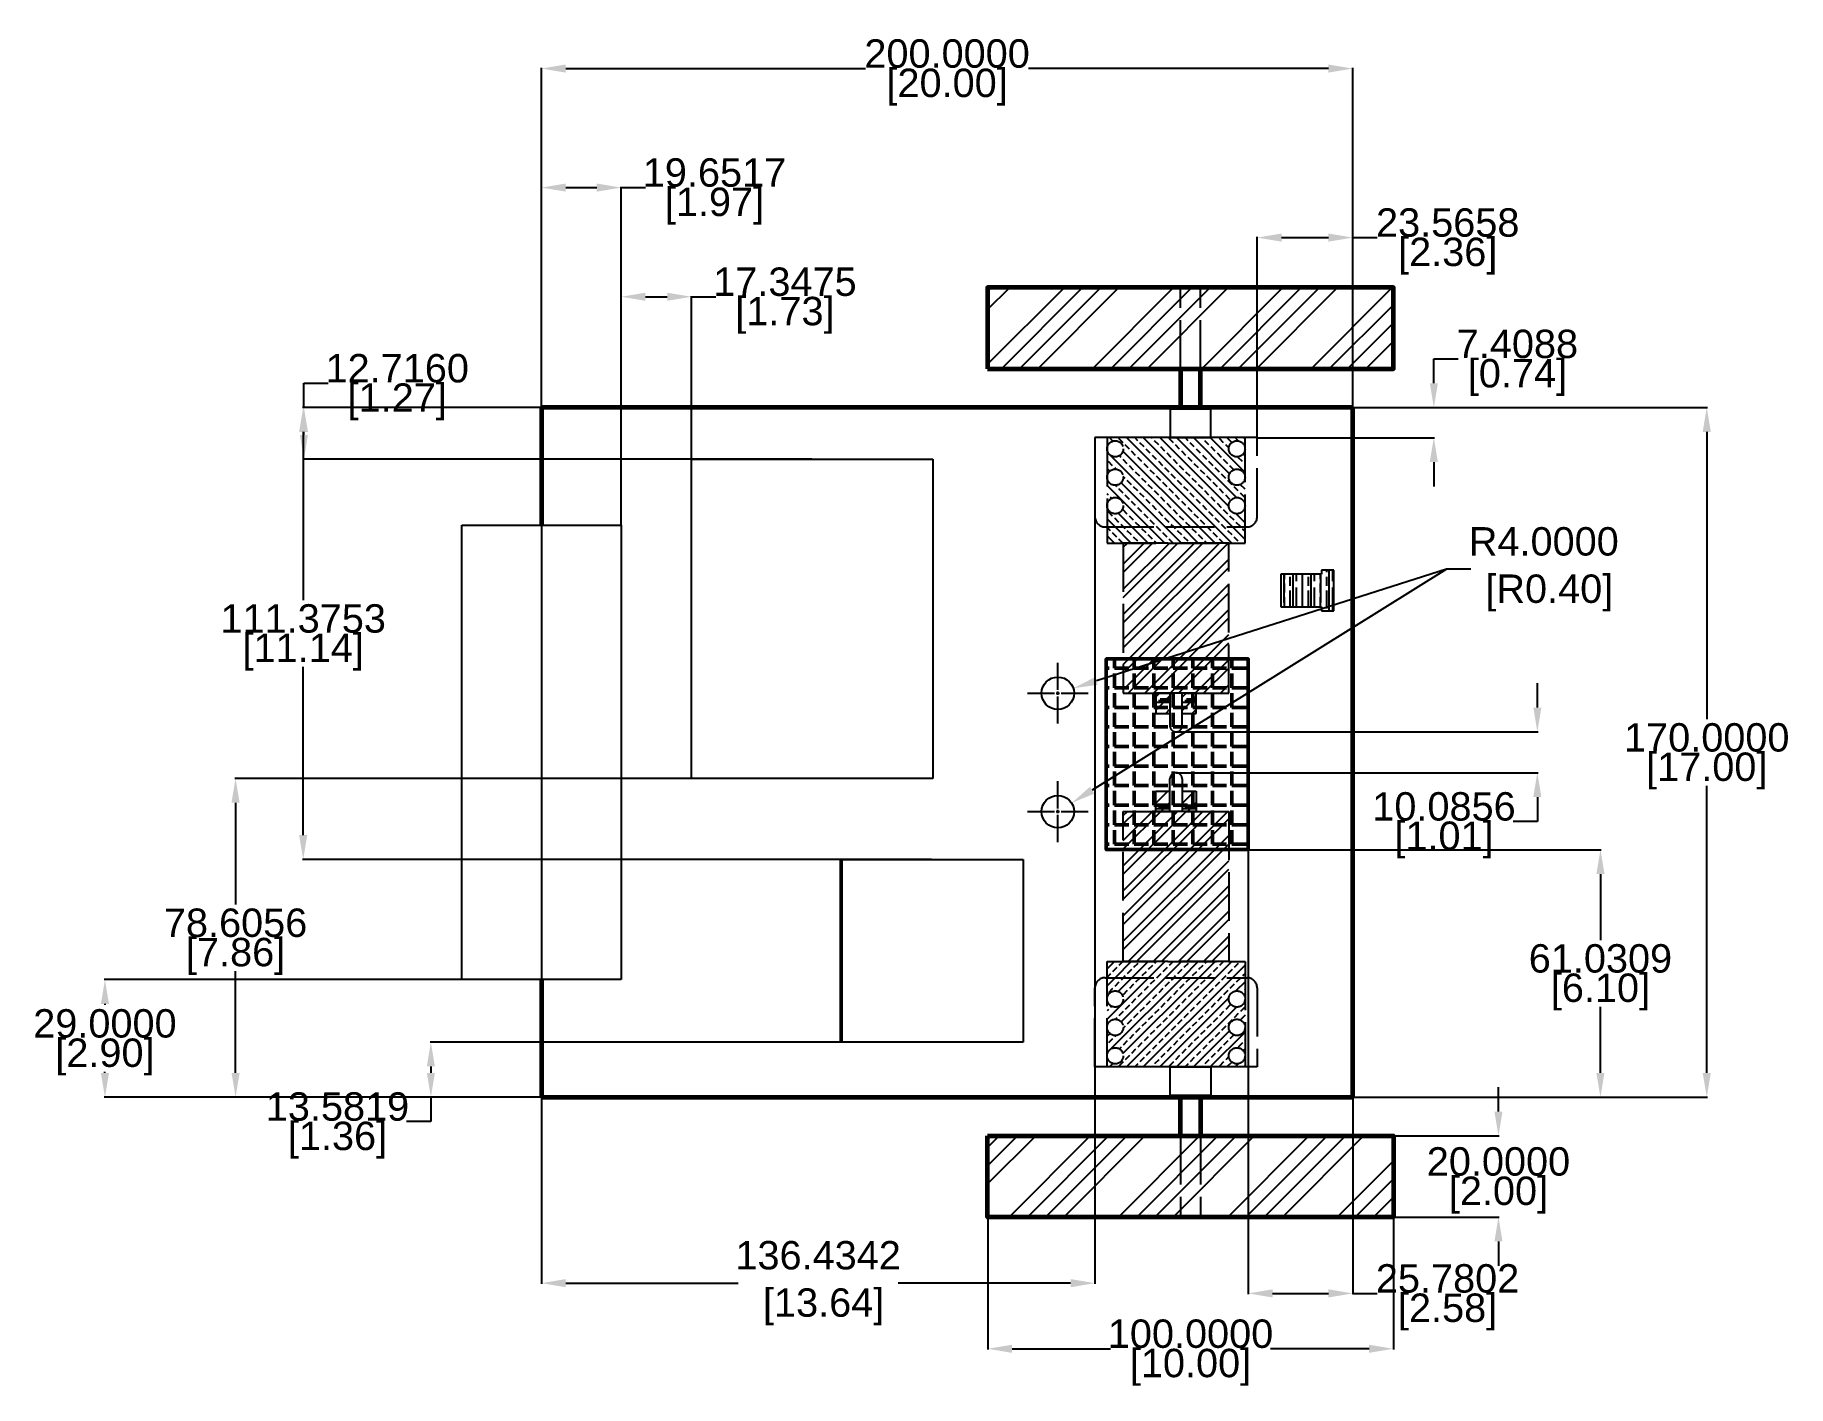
# Model space of a CAD drawing. Header units: millimetres. Extents: x -4185 to 265, y -2972 to 230.
# Drawn here: x -166.7 to 265.4, y -102.9 to 230.1 of the extents above; entities outside this region: 1.
import ezdxf

# ---------------------------------------------------------------- set-up
doc = ezdxf.new("R2010")
doc.units = ezdxf.units.MM
doc.header["$XCLIPFRAME"] = 2
doc.linetypes.add('ACAD_ISO02W100', pattern=[15, 12, -3])
doc.linetypes.add('CENTER2', pattern=[28.575, 19.05, -3.175, 3.175, -3.175])
doc.styles.get("Standard").update_dxf_attribs({"font": 'arial.ttf'})
doc.dimstyles.get("Standard").update_dxf_attribs({"dimtxt": 7, "dimasz": 6, "dimexe": 0.18, "dimexo": 0.0625, "dimgap": 0.09, "dimtad": 0, "dimtih": 1, "dimtoh": 1, "dimdec": 4, "dimzin": 0, "dimdsep": 46, "dimtxsty": 'Standard', "dimcen": 0.09, "dimclrd": 2, "dimclre": 1, "dimadec": 0, "dimazin": 0, "dimtfac": 1, "dimtdec": 4, "dimtofl": 0, "dimtmove": 0, "dimatfit": 3, "dimfxl": 1, "dimtolj": 1, "dimtzin": 0, "dimarcsym": 0})
picture_1 = doc.add_image_def('image1.jpg', size_in_pixel=(116, 115))
picture_2 = doc.add_image_def('image2.jpg', size_in_pixel=(379, 133))
picture_3 = doc.add_image_def('image3.png', size_in_pixel=(122, 122))
picture_4 = doc.add_image_def('image4.jpg', size_in_pixel=(1024, 371))
picture_5 = doc.add_image_def('image5.png', size_in_pixel=(840, 635))
pattern_1 = [(45, (14.2646, 3e-14), (-3.09819, 3.09819), []), (45, (16.33, 3e-14), (-3.09819, 3.09819), [])]

msp = doc.modelspace()

# ---------------------------------------------------------------- blocks, each defined once
blk = doc.blocks.new('*U6')
at = {"color": 0, "linetype": 'CENTER2', "transparency": 16777216}
for p, q in [((0, 0.8), (0, 7.5)), ((-7.5, 0), (-0.8, 0)), ((0.8, 0), (7.5, 0)), ((0, -7.5), (0, -0.8))]:
    blk.add_line(p, q, dxfattribs=at)
at = {"color": 0, "linetype": 'Continuous', "transparency": 16777216}
for p, q in [((-0.4, 0), (0.4, 0)), ((0, -0.4), (0, 0.4))]:
    blk.add_line(p, q, dxfattribs=at)
blk = doc.blocks.new('*U7')
at = {"color": 0, "linetype": 'CENTER2', "transparency": 16777216}
for p, q in [((0, 0.8), (0, 7.5)), ((-7.5, 0), (-0.8, 0)), ((0.8, 0), (7.5, 0)), ((0, -7.5), (0, -0.8))]:
    blk.add_line(p, q, dxfattribs=at)
at = {"color": 0, "linetype": 'Continuous', "transparency": 16777216}
for p, q in [((-0.4, 0), (0.4, 0)), ((0, -0.4), (0, 0.4))]:
    blk.add_line(p, q, dxfattribs=at)
blk = doc.blocks.new('*D8')
at = {"color": 1, "lineweight": -2, "transparency": 16777216}
for p, q in [((-41.85, 138.34), (-41.85, 222.04)), ((158.15, 138.34), (158.15, 222.04))]:
    blk.add_line(p, q, dxfattribs=at)
at = {"color": 2, "lineweight": -2, "transparency": 16777216}
for p, q in [((-35.85, 221.86), (38.04, 221.86)), ((152.15, 221.86), (78.25, 221.86))]:
    blk.add_line(p, q, dxfattribs=at)
at = {"color": 2, "transparency": 16777216}
for points in [[(-35.85, 222.86), (-35.85, 220.86), (-41.85, 221.86)], [(152.15, 222.86), (152.15, 220.86), (158.15, 221.86)]]:
    blk.add_solid(points, dxfattribs=at)
at = {"layer": 'Defpoints', "color": 0, "transparency": 16777216}
for p in [(158.15, 221.86), (-41.85, 138.28), (158.15, 138.28)]:
    blk.add_point(p, dxfattribs=at)
at = {"color": 0, "transparency": 16777216, "char_height": 7, "attachment_point": 5}
for s, insert in [('\\A1;200.0000', (58.15, 225.52)), ('\\A1;[20.00]', (58.15, 217.28))]:
    blk.add_mtext(s, dxfattribs=dict(at, insert=insert))
blk = doc.blocks.new('*D9')
at = {"color": 1, "lineweight": -2, "transparency": 16777216}
for p, q in [((158.21, 138.28), (245.58, 138.28)), ((158.21, -31.72), (245.58, -31.72))]:
    blk.add_line(p, q, dxfattribs=at)
at = {"color": 2, "lineweight": -2, "transparency": 16777216}
for p, q in [((245.4, 132.28), (245.4, 61.52)), ((245.4, -25.72), (245.4, 45.04))]:
    blk.add_line(p, q, dxfattribs=at)
at = {"color": 2, "transparency": 16777216}
for points in [[(244.4, 132.28), (246.4, 132.28), (245.4, 138.28)], [(244.4, -25.72), (246.4, -25.72), (245.4, -31.72)]]:
    blk.add_solid(points, dxfattribs=at)
at = {"layer": 'Defpoints', "color": 0, "transparency": 16777216}
for p in [(158.15, 138.28), (158.15, -31.72), (245.4, -31.72)]:
    blk.add_point(p, dxfattribs=at)
at = {"color": 0, "transparency": 16777216, "char_height": 7, "attachment_point": 5}
for s, insert in [('\\A1;170.0000', (245.4, 56.94)), ('\\A1;[17.00]', (245.4, 48.7))]:
    blk.add_mtext(s, dxfattribs=dict(at, insert=insert))
blk = doc.blocks.new('*D10')
at = {"color": 2, "lineweight": -2, "transparency": 16777216}
for p, q in [((178.13, 144.28), (178.13, 150.28)), ((178.13, 150.28), (184.13, 150.28)), ((178.13, 124.87), (178.13, 118.87))]:
    blk.add_line(p, q, dxfattribs=at)
at = {"color": 1, "lineweight": -2, "transparency": 16777216}
for p, q in [((134.64, 138.28), (178.31, 138.28)), ((134.64, 130.87), (178.31, 130.87))]:
    blk.add_line(p, q, dxfattribs=at)
at = {"color": 2, "transparency": 16777216}
for points in [[(177.13, 144.28), (179.13, 144.28), (178.13, 138.28)], [(177.13, 124.87), (179.13, 124.87), (178.13, 130.87)]]:
    blk.add_solid(points, dxfattribs=at)
at = {"layer": 'Defpoints', "color": 0, "transparency": 16777216}
for p in [(134.58, 138.28), (178.13, 138.28), (134.58, 130.87)]:
    blk.add_point(p, dxfattribs=at)
at = {"color": 0, "transparency": 16777216, "char_height": 7, "attachment_point": 5}
for s, insert in [('\\A1;7.4088', (198.73, 153.94)), ('\\A1;[0.74]', (198.73, 145.7))]:
    blk.add_mtext(s, dxfattribs=dict(at, insert=insert))
blk = doc.blocks.new('*D11')
at = {"color": 1, "lineweight": -2, "transparency": 16777216}
for p, q in [((134.58, 130.93), (134.58, 180.37)), ((158.15, 130.93), (158.15, 180.37))]:
    blk.add_line(p, q, dxfattribs=at)
at = {"color": 2, "lineweight": -2, "transparency": 16777216}
for p, q in [((140.58, 180.19), (152.15, 180.19)), ((158.15, 180.19), (164.15, 180.19))]:
    blk.add_line(p, q, dxfattribs=at)
at = {"color": 2, "transparency": 16777216}
for points in [[(140.58, 181.19), (140.58, 179.19), (134.58, 180.19)], [(152.15, 181.19), (152.15, 179.19), (158.15, 180.19)]]:
    blk.add_solid(points, dxfattribs=at)
at = {"layer": 'Defpoints', "color": 0, "transparency": 16777216}
for p in [(158.15, 180.19), (134.58, 130.87), (158.15, 130.87)]:
    blk.add_point(p, dxfattribs=at)
at = {"color": 0, "transparency": 16777216, "char_height": 7, "attachment_point": 5}
for s, insert in [('\\A1;23.5658', (181.55, 183.86)), ('\\A1;[2.36]', (181.55, 175.62))]:
    blk.add_mtext(s, dxfattribs=dict(at, insert=insert))
blk = doc.blocks.new('*D12')
at = {"color": 1, "lineweight": -2, "transparency": 16777216}
for p, q in [((-41.85, 109.34), (-41.85, 192.7)), ((-22.2, 109.34), (-22.2, 192.7))]:
    blk.add_line(p, q, dxfattribs=at)
at = {"color": 2, "lineweight": -2, "transparency": 16777216}
for p, q in [((-35.85, 192.52), (-28.2, 192.52)), ((-22.2, 192.52), (-16.2, 192.52))]:
    blk.add_line(p, q, dxfattribs=at)
at = {"color": 2, "transparency": 16777216}
for points in [[(-35.85, 193.52), (-35.85, 191.52), (-41.85, 192.52)], [(-28.2, 193.52), (-28.2, 191.52), (-22.2, 192.52)]]:
    blk.add_solid(points, dxfattribs=at)
at = {"layer": 'Defpoints', "color": 0, "transparency": 16777216}
for p in [(-22.2, 192.52), (-41.85, 109.28), (-22.2, 109.28)]:
    blk.add_point(p, dxfattribs=at)
at = {"color": 0, "transparency": 16777216, "char_height": 7, "attachment_point": 5}
for s, insert in [('\\A1;19.6517', (0.81, 196.19)), ('\\A1;[1.97]', (0.81, 187.95))]:
    blk.add_mtext(s, dxfattribs=dict(at, insert=insert))
blk = doc.blocks.new('*D13')
at = {"color": 1, "lineweight": -2, "transparency": 16777216}
for p, q in [((-22.2, 109.34), (-22.2, 165.79)), ((-4.85, 109.34), (-4.85, 165.79))]:
    blk.add_line(p, q, dxfattribs=at)
at = {"color": 2, "lineweight": -2, "transparency": 16777216}
for p, q in [((-16.2, 165.61), (-10.85, 165.61)), ((-4.85, 165.61), (1.15, 165.61))]:
    blk.add_line(p, q, dxfattribs=at)
at = {"color": 2, "transparency": 16777216}
for points in [[(-16.2, 166.61), (-16.2, 164.61), (-22.2, 165.61)], [(-10.85, 166.61), (-10.85, 164.61), (-4.85, 165.61)]]:
    blk.add_solid(points, dxfattribs=at)
at = {"layer": 'Defpoints', "color": 0, "transparency": 16777216}
for p in [(-4.85, 165.61), (-22.2, 109.28), (-4.85, 109.28)]:
    blk.add_point(p, dxfattribs=at)
at = {"color": 0, "transparency": 16777216, "char_height": 7, "attachment_point": 5}
for s, insert in [('\\A1;17.3475', (18.18, 169.27)), ('\\A1;[1.73]', (18.18, 161.03))]:
    blk.add_mtext(s, dxfattribs=dict(at, insert=insert))
blk = doc.blocks.new('*D15')
at = {"color": 1, "lineweight": -2, "transparency": 16777216}
for p, q in [((69.26, -18.14), (-69.28, -18.14)), ((69.26, -31.72), (-69.28, -31.72))]:
    blk.add_line(p, q, dxfattribs=at)
at = {"color": 2, "lineweight": -2, "transparency": 16777216}
for p, q in [((-69.1, -24.14), (-69.1, -25.72)), ((-69.1, -31.72), (-69.1, -37.72)), ((-69.1, -37.72), (-75.1, -37.72))]:
    blk.add_line(p, q, dxfattribs=at)
at = {"color": 2, "transparency": 16777216}
for points in [[(-70.1, -24.14), (-68.1, -24.14), (-69.1, -18.14)], [(-70.1, -25.72), (-68.1, -25.72), (-69.1, -31.72)]]:
    blk.add_solid(points, dxfattribs=at)
at = {"layer": 'Defpoints', "color": 0, "transparency": 16777216}
for p in [(69.32, -18.14), (-69.1, -31.72), (69.32, -31.72)]:
    blk.add_point(p, dxfattribs=at)
at = {"color": 0, "transparency": 16777216, "char_height": 7, "attachment_point": 5}
for s, insert in [('\\A1;13.5819', (-92.12, -34.05)), ('\\A1;[1.36]', (-92.12, -42.3))]:
    blk.add_mtext(s, dxfattribs=dict(at, insert=insert))
blk = doc.blocks.new('*D16')
at = {"color": 2, "lineweight": -2, "transparency": 16777216}
for p, q in [((-100.39, 138.28), (-100.39, 144.28)), ((-100.39, 144.28), (-94.39, 144.28)), ((-100.39, 131.56), (-100.39, 132.28))]:
    blk.add_line(p, q, dxfattribs=at)
at = {"color": 1, "lineweight": -2, "transparency": 16777216}
for p, q in [((24.82, 138.28), (-100.57, 138.28)), ((24.82, 125.56), (-100.57, 125.56))]:
    blk.add_line(p, q, dxfattribs=at)
at = {"color": 2, "transparency": 16777216}
for points in [[(-101.39, 132.28), (-99.39, 132.28), (-100.39, 138.28)], [(-101.39, 131.56), (-99.39, 131.56), (-100.39, 125.56)]]:
    blk.add_solid(points, dxfattribs=at)
at = {"layer": 'Defpoints', "color": 0, "transparency": 16777216}
for p in [(-100.39, 138.28), (24.88, 138.28), (24.88, 125.56)]:
    blk.add_point(p, dxfattribs=at)
at = {"color": 0, "transparency": 16777216, "char_height": 7, "attachment_point": 5}
for s, insert in [('\\A1;12.7160', (-77.39, 147.94)), ('\\A1;[1.27]', (-77.39, 139.7))]:
    blk.add_mtext(s, dxfattribs=dict(at, insert=insert))
blk = doc.blocks.new('*D17')
at = {"color": 1, "lineweight": -2, "transparency": 16777216}
for p, q in [((-41.92, -2.72), (-149.62, -2.72)), ((-41.92, -31.72), (-149.62, -31.72))]:
    blk.add_line(p, q, dxfattribs=at)
at = {"color": 2, "lineweight": -2, "transparency": 16777216}
for p, q in [((-149.44, -8.72), (-149.44, -8.98)), ((-149.44, -25.72), (-149.44, -25.46))]:
    blk.add_line(p, q, dxfattribs=at)
at = {"color": 2, "transparency": 16777216}
for points in [[(-150.44, -8.72), (-148.44, -8.72), (-149.44, -2.72)], [(-150.44, -25.72), (-148.44, -25.72), (-149.44, -31.72)]]:
    blk.add_solid(points, dxfattribs=at)
at = {"layer": 'Defpoints', "color": 0, "transparency": 16777216}
for p in [(-149.44, -2.72), (-41.85, -2.72), (-41.85, -31.72)]:
    blk.add_point(p, dxfattribs=at)
at = {"color": 0, "transparency": 16777216, "char_height": 7, "attachment_point": 5}
for s, insert in [('\\A1;29.0000', (-149.44, -13.56)), ('\\A1;[2.90]', (-149.44, -21.8))]:
    blk.add_mtext(s, dxfattribs=dict(at, insert=insert))
blk = doc.blocks.new('*D18')
at = {"color": 1, "lineweight": -2, "transparency": 16777216}
for p, q in [((68.15, -61.31), (68.15, -93.9)), ((168.15, -61.31), (168.15, -93.9))]:
    blk.add_line(p, q, dxfattribs=at)
at = {"color": 2, "lineweight": -2, "transparency": 16777216}
for p, q in [((74.15, -93.72), (98.43, -93.72)), ((162.15, -93.72), (137.86, -93.72))]:
    blk.add_line(p, q, dxfattribs=at)
at = {"color": 2, "transparency": 16777216}
for points in [[(74.15, -92.72), (74.15, -94.72), (68.15, -93.72)], [(162.15, -92.72), (162.15, -94.72), (168.15, -93.72)]]:
    blk.add_solid(points, dxfattribs=at)
at = {"layer": 'Defpoints', "color": 0, "transparency": 16777216}
for p in [(68.15, -61.25), (168.15, -61.25), (168.15, -93.72)]:
    blk.add_point(p, dxfattribs=at)
at = {"color": 0, "transparency": 16777216, "char_height": 7, "attachment_point": 5}
for s, insert in [('\\A1;100.0000', (118.15, -90.05)), ('\\A1;[10.00]', (118.15, -98.29))]:
    blk.add_mtext(s, dxfattribs=dict(at, insert=insert))
blk = doc.blocks.new('*D19')
at = {"color": 2, "lineweight": -2, "transparency": 16777216}
for p, q in [((194.06, -35.25), (194.06, -29.25)), ((194.06, -67.25), (194.06, -73.25))]:
    blk.add_line(p, q, dxfattribs=at)
at = {"color": 1, "lineweight": -2, "transparency": 16777216}
for p, q in [((168.21, -41.25), (194.24, -41.25)), ((168.21, -61.25), (194.24, -61.25))]:
    blk.add_line(p, q, dxfattribs=at)
at = {"color": 2, "transparency": 16777216}
for points in [[(193.06, -35.25), (195.06, -35.25), (194.06, -41.25)], [(193.06, -67.25), (195.06, -67.25), (194.06, -61.25)]]:
    blk.add_solid(points, dxfattribs=at)
at = {"layer": 'Defpoints', "color": 0, "transparency": 16777216}
for p in [(168.15, -41.25), (168.15, -61.25), (194.06, -61.25)]:
    blk.add_point(p, dxfattribs=at)
at = {"color": 0, "transparency": 16777216, "char_height": 7, "attachment_point": 5}
for s, insert in [('\\A1;20.0000', (194.06, -47.59)), ('\\A1;[2.00]', (194.06, -55.83))]:
    blk.add_mtext(s, dxfattribs=dict(at, insert=insert))
blk = doc.blocks.new('*D20')
at = {"color": 2, "lineweight": -2, "transparency": 16777216}
for p, q in [((203.64, 64.35), (203.64, 70.35)), ((203.64, 42.27), (203.64, 36.27)), ((203.64, 36.27), (197.64, 36.27))]:
    blk.add_line(p, q, dxfattribs=at)
at = {"color": 1, "lineweight": -2, "transparency": 16777216}
for p, q in [((114.64, 58.35), (203.82, 58.35)), ((114.64, 48.27), (203.82, 48.27))]:
    blk.add_line(p, q, dxfattribs=at)
at = {"color": 2, "transparency": 16777216}
for points in [[(202.64, 64.35), (204.64, 64.35), (203.64, 58.35)], [(202.64, 42.27), (204.64, 42.27), (203.64, 48.27)]]:
    blk.add_solid(points, dxfattribs=at)
at = {"layer": 'Defpoints', "color": 0, "transparency": 16777216}
for p in [(114.58, 58.35), (114.58, 48.27), (203.64, 48.27)]:
    blk.add_point(p, dxfattribs=at)
at = {"color": 0, "transparency": 16777216, "char_height": 7, "attachment_point": 5}
for s, insert in [('\\A1;10.0856', (180.63, 39.93)), ('\\A1;[1.01]', (180.63, 31.69))]:
    blk.add_mtext(s, dxfattribs=dict(at, insert=insert))
blk = doc.blocks.new('*D21')
at = {"color": 1, "lineweight": -2, "transparency": 16777216}
for p, q in [((-41.85, 130.81), (-41.85, -77.73)), ((94.58, 130.81), (94.58, -77.73))]:
    blk.add_line(p, q, dxfattribs=at)
at = {"color": 2, "lineweight": -2, "transparency": 16777216}
for p, q in [((-35.85, -77.55), (6.67, -77.55)), ((88.58, -77.55), (46.06, -77.55))]:
    blk.add_line(p, q, dxfattribs=at)
at = {"color": 2, "transparency": 16777216}
for points in [[(-35.85, -76.55), (-35.85, -78.55), (-41.85, -77.55)], [(88.58, -76.55), (88.58, -78.55), (94.58, -77.55)]]:
    blk.add_solid(points, dxfattribs=at)
at = {"layer": 'Defpoints', "color": 0, "transparency": 16777216}
for p in [(-41.85, 130.87), (94.58, 130.87), (-41.85, -77.55)]:
    blk.add_point(p, dxfattribs=at)
at = {"color": 0, "transparency": 16777216, "insert": (26.36, -77.55), "char_height": 7, "attachment_point": 5}
blk.add_mtext('\\A1;136.4342\\P [13.64]', dxfattribs=at)
blk = doc.blocks.new('*D23')
at = {"color": 1, "lineweight": -2, "transparency": 16777216}
for p, q in [((132.43, 29.31), (219.37, 29.31)), ((132.43, -31.72), (219.37, -31.72))]:
    blk.add_line(p, q, dxfattribs=at)
at = {"color": 2, "lineweight": -2, "transparency": 16777216}
for p, q in [((219.19, 23.31), (219.19, 7.04)), ((219.19, -25.72), (219.19, -9.45))]:
    blk.add_line(p, q, dxfattribs=at)
at = {"color": 2, "transparency": 16777216}
for points in [[(218.19, 23.31), (220.19, 23.31), (219.19, 29.31)], [(218.19, -25.72), (220.19, -25.72), (219.19, -31.72)]]:
    blk.add_solid(points, dxfattribs=at)
at = {"layer": 'Defpoints', "color": 0, "transparency": 16777216}
for p in [(132.37, 29.31), (132.37, -31.72), (219.19, -31.72)]:
    blk.add_point(p, dxfattribs=at)
at = {"color": 0, "transparency": 16777216, "char_height": 7, "attachment_point": 5}
for s, insert in [('\\A1;61.0309', (219.19, 2.46)), ('\\A1;[6.10]', (219.19, -5.78))]:
    blk.add_mtext(s, dxfattribs=dict(at, insert=insert))
blk = doc.blocks.new('*D24')
at = {"color": 1, "lineweight": -2, "transparency": 16777216}
for p, q in [((24.82, 46.89), (-117.42, 46.89)), ((24.82, -31.72), (-117.42, -31.72))]:
    blk.add_line(p, q, dxfattribs=at)
at = {"color": 2, "lineweight": -2, "transparency": 16777216}
for p, q in [((-117.24, 40.89), (-117.24, 15.82)), ((-117.24, -25.72), (-117.24, -0.66))]:
    blk.add_line(p, q, dxfattribs=at)
at = {"color": 2, "transparency": 16777216}
for points in [[(-118.24, 40.89), (-116.24, 40.89), (-117.24, 46.89)], [(-118.24, -25.72), (-116.24, -25.72), (-117.24, -31.72)]]:
    blk.add_solid(points, dxfattribs=at)
at = {"layer": 'Defpoints', "color": 0, "transparency": 16777216}
for p in [(24.88, 46.89), (-117.24, -31.72), (24.88, -31.72)]:
    blk.add_point(p, dxfattribs=at)
at = {"color": 0, "transparency": 16777216, "char_height": 7, "attachment_point": 5}
for s, insert in [('\\A1;78.6056', (-117.24, 11.25)), ('\\A1;[7.86]', (-117.24, 3.01))]:
    blk.add_mtext(s, dxfattribs=dict(at, insert=insert))
blk = doc.blocks.new('*D25')
at = {"color": 1, "lineweight": -2, "transparency": 16777216}
for p, q in [((54.34, 138.28), (-100.75, 138.28)), ((54.34, 26.91), (-100.75, 26.91))]:
    blk.add_line(p, q, dxfattribs=at)
at = {"color": 2, "lineweight": -2, "transparency": 16777216}
for p, q in [((-100.57, 132.28), (-100.57, 90.84)), ((-100.57, 32.91), (-100.57, 74.35))]:
    blk.add_line(p, q, dxfattribs=at)
at = {"color": 2, "transparency": 16777216}
for points in [[(-101.57, 132.28), (-99.57, 132.28), (-100.57, 138.28)], [(-101.57, 32.91), (-99.57, 32.91), (-100.57, 26.91)]]:
    blk.add_solid(points, dxfattribs=at)
at = {"layer": 'Defpoints', "color": 0, "transparency": 16777216}
for p in [(-100.57, 138.28), (54.41, 138.28), (54.41, 26.91)]:
    blk.add_point(p, dxfattribs=at)
at = {"color": 0, "transparency": 16777216, "char_height": 7, "attachment_point": 5}
for s, insert in [('\\A1;111.3753', (-100.57, 86.26)), ('\\A1;[11.14]', (-100.57, 78.02))]:
    blk.add_mtext(s, dxfattribs=dict(at, insert=insert))
blk = doc.blocks.new('*D28')
at = {"color": 1, "lineweight": -2, "transparency": 16777216}
for p, q in [((132.37, 29.25), (132.37, -80.26)), ((158.15, 29.25), (158.15, -80.26))]:
    blk.add_line(p, q, dxfattribs=at)
at = {"color": 2, "lineweight": -2, "transparency": 16777216}
for p, q in [((138.37, -80.08), (152.15, -80.08)), ((158.15, -80.08), (164.15, -80.08))]:
    blk.add_line(p, q, dxfattribs=at)
at = {"color": 2, "transparency": 16777216}
for points in [[(138.37, -79.08), (138.37, -81.08), (132.37, -80.08)], [(152.15, -79.08), (152.15, -81.08), (158.15, -80.08)]]:
    blk.add_solid(points, dxfattribs=at)
at = {"layer": 'Defpoints', "color": 0, "transparency": 16777216}
for p in [(132.37, 29.31), (158.15, 29.31), (158.15, -80.08)]:
    blk.add_point(p, dxfattribs=at)
at = {"color": 0, "transparency": 16777216, "char_height": 7, "attachment_point": 5}
for s, insert in [('\\A1;25.7802', (181.51, -76.42)), ('\\A1;[2.58]', (181.51, -84.66))]:
    blk.add_mtext(s, dxfattribs=dict(at, insert=insert))
blk = doc.blocks.new('*D34')
at = {"color": 2, "lineweight": -2, "transparency": 16777216}
for p, q in [((181.27, 98.42), (94.96, 70.91)), ((187.27, 98.42), (181.27, 98.42))]:
    blk.add_line(p, q, dxfattribs=at)
at = {"color": 1, "lineweight": -2, "transparency": 16777216}
for p, q in [((85.34, 67.87), (85.52, 67.87)), ((85.43, 67.78), (85.43, 67.96))]:
    blk.add_line(p, q, dxfattribs=at)
at = {"color": 2, "transparency": 16777216}
blk.add_solid([(94.66, 71.86), (95.27, 69.96), (89.25, 69.09)], dxfattribs=at)
at = {"layer": 'Defpoints', "color": 0, "transparency": 16777216}
for p in [(85.43, 67.87), (89.25, 69.09)]:
    blk.add_point(p, dxfattribs=at)
at = {"color": 0, "transparency": 16777216, "insert": (205.23, 98.42), "char_height": 7, "attachment_point": 5}
blk.add_mtext('\\A1;R4.0000\\P [R0.40]', dxfattribs=at)
blk = doc.blocks.new('*D35')
at = {"color": 2, "lineweight": -2, "transparency": 16777216}
for p, q in [((181.27, 98.42), (93.92, 43.98)), ((187.27, 98.42), (181.27, 98.42))]:
    blk.add_line(p, q, dxfattribs=at)
at = {"color": 1, "lineweight": -2, "transparency": 16777216}
for p, q in [((85.34, 38.69), (85.52, 38.69)), ((85.43, 38.6), (85.43, 38.78))]:
    blk.add_line(p, q, dxfattribs=at)
at = {"color": 2, "transparency": 16777216}
blk.add_solid([(93.39, 44.83), (94.45, 43.13), (88.83, 40.8)], dxfattribs=at)
at = {"layer": 'Defpoints', "color": 0, "transparency": 16777216}
for p in [(88.83, 40.8), (85.43, 38.69)]:
    blk.add_point(p, dxfattribs=at)
at = {"color": 0, "transparency": 16777216, "insert": (205.23, 98.42), "char_height": 7, "attachment_point": 5}
blk.add_mtext('\\A1;R4.0000\\P [R0.40]', dxfattribs=at)

# ---------------------------------------------------------------- dimensions: what is measured, and where the dimension line sits
for base, p1, p2, picture, middle in [((158.14595, 221.85973), (-41.85405, 138.28029), (158.14595, 138.28029), '*D8', (58.14595, 221.85973)), ((-22.20233, 192.52197), (-41.85405, 109.28029), (-22.20233, 109.28029), '*D12', (0.80752, 192.52197)), ((158.14595, 180.19126), (134.58015, 130.87145), (158.14595, 130.87145), '*D11', (181.55212, 180.19126)), ((-4.85482, 165.60541), (-22.20233, 109.28029), (-4.85482, 109.28029), '*D13', (18.18129, 165.60541)), ((158.14595, -80.08355), (132.36578, 29.31115), (158.14595, 29.31115), '*D28', (181.50915, -80.08355)), ((168.14595, -93.71621), (68.14595, -61.25142), (168.14595, -61.25142), '*D18', (118.14595, -93.71621))]:
    dim = msp.add_linear_dim(base=base, p1=p1, p2=p2, dimstyle='Standard', override={"dimpost": '\\X'})
    dim.commit()
    dim.dimension.update_dxf_attribs({"geometry": picture, "text_midpoint": middle})
for base, p1, p2, picture, middle in [((178.13078, 138.28029), (134.58015, 130.87145), (134.58015, 138.28029), '*D10', (198.72931, 150.28029)), ((-100.39157, 138.28029), (24.88372, 125.56426), (24.88372, 138.28029), '*D16', (-77.39366, 144.28029)), ((-100.57157, 138.28029), (54.4069, 26.90501), (54.4069, 138.28029), '*D25', (-100.57157, 82.59265)), ((245.4023, -31.71971), (158.14595, 138.28029), (158.14595, -31.71971), '*D9', (245.4023, 53.28029)), ((203.63914, 48.26724), (114.58015, 58.3528), (114.58015, 48.26724), '*D20', (180.63168, 36.26724)), ((-117.24089, -31.71971), (24.88372, 46.88593), (24.88372, -31.71971), '*D24', (-117.24089, 7.58311)), ((219.18516, -31.71971), (132.36578, 29.31115), (132.36578, -31.71971), '*D23', (219.18516, -1.20428)), ((-149.43787, -2.71971), (-41.85405, -31.71971), (-41.85405, -2.71971), '*D17', (-149.43787, -17.21971)), ((-69.09876, -31.71971), (69.32439, -18.13778), (69.32439, -31.71971), '*D15', (-92.11578, -37.71971)), ((194.05618, -61.25142), (168.14595, -41.25142), (168.14595, -61.25142), '*D19', (194.05618, -51.25142))]:
    dim = msp.add_linear_dim(base=base, p1=p1, p2=p2, angle=90, dimstyle='Standard', override={"dimpost": '\\X'})
    dim.commit()
    dim.dimension.update_dxf_attribs({"geometry": picture, "text_midpoint": middle})
dim = msp.add_linear_dim(base=(-41.85405, -77.54661), p1=(94.58015, 130.87145), p2=(-41.85405, 130.87145), dimstyle='Standard', override={"dimpost": '\\X'})
dim.commit()
dim.dimension.update_dxf_attribs({"geometry": '*D21', "text_midpoint": (26.36305, -77.54661), "dimtype": 160})
for center, mpoint, picture in [((85.43398, 67.87145), (89.24505, 69.08626), '*D34'), ((85.43398, 38.68913), (88.82864, 40.80485), '*D35')]:
    dim = msp.add_radius_dim(center=center, mpoint=mpoint, dimstyle='Standard', override={"dimpost": '\\X'})
    dim.commit()
    dim.dimension.update_dxf_attribs({"geometry": picture, "text_midpoint": (205.23183, 98.42128), "dimtype": 164})

# ---------------------------------------------------------------- hatches: boundary and pattern name
at = {"true_color": 0x7aafdf, "transparency": 33554687}
h = msp.add_hatch(dxfattribs=at)
h.set_pattern_fill('ANSI34', color=143)
h.paths.add_polyline_path([(115.64595, 167.87145), (68.14595, 167.87145), (68.14595, 147.87145), (115.64595, 147.87145)])
h.paths.add_polyline_path([(168.14595, 167.87145), (120.64595, 167.87145), (120.64595, 147.87145), (168.14595, 147.87145)])
h.paths.add_polyline_path([(120.64595, 167.87145), (115.64595, 167.87145), (115.64595, 147.87145), (120.64595, 147.87145)])
h.paths.add_polyline_path([(115.64595, -41.25142), (68.14595, -41.25142), (68.14595, -61.25142), (115.64595, -61.25142)])
h.paths.add_polyline_path([(120.64595, -41.25142), (115.64595, -41.25142), (115.64595, -61.25142), (120.64595, -61.25142)])
h.paths.add_polyline_path([(168.14595, -41.25142), (120.64595, -41.25142), (120.64595, -61.25142), (168.14595, -61.25142)])
at = {"true_color": 0xf8991e, "transparency": 33554687}
h = msp.add_hatch(dxfattribs=at)
h.set_pattern_fill('ANSI32', color=30, scale=0.46)
h.set_pattern_definition(pattern_1)
h.paths.add_polyline_path([(127.58015, 104.87145), (101.58015, 104.87145), (101.58015, 67.87145), (127.58015, 67.87145)])
at = {"true_color": 0x000000, "transparency": 33554687}
h = msp.add_hatch(dxfattribs=at)
h.set_pattern_fill('BRASS', color=18, scale=0.7, angle=270)
h.set_pattern_definition([(270, (41.1804, -138.45), (4.445, -8e-16), []), (270, (43.403, -138.45), (4.445, -8e-16), [2.2225, -1.11125])])
h.paths.add_polyline_path([(140.439, 97.20451), (140.439, 89.20451), (150.439, 89.20451), (150.439, 88.20451), (153.439, 88.20451), (153.439, 98.20451), (150.439, 98.20451), (150.439, 97.20451)])
at = {"lineweight": 50, "true_color": 0x642165, "transparency": 33554687}
h = msp.add_hatch(dxfattribs=at)
h.set_pattern_fill('ANGLE', color=219, scale=0.69)
h.set_pattern_definition([(0, (89.8013, -51.2967), (0, 4.81965), [3.5052, -1.31445]), (90, (89.8013, -51.2967), (-4.81965, 3e-16), [3.5052, -1.31445])])
h.paths.add_polyline_path([(132.36578, 76.31115), (97.36578, 76.31115), (97.36578, 29.31115), (132.36578, 29.31115)])
at = {"true_color": 0xf8f6b0, "transparency": 33554687}
h = msp.add_hatch(dxfattribs=at)
h.set_pattern_fill('CORK', color=51, scale=0.73, angle=45)
h.set_pattern_definition([(45, (0, 0), (-1.638897, 1.638897), []), (180, (1.639, 0), (-4e-16, -6.5556), [3.2778, -3.2778]), (180, (2.0486, 0.41), (-4e-16, -6.5556), [3.2778, -3.2778]), (180, (2.4583, 0.8194), (-4e-16, -6.5556), [3.2778, -3.2778])])
h.paths.add_polyline_path([(113.08015, 67.87145), (109.58015, 67.87145), (109.58015, 62.87145), (113.08015, 62.87145)])
h.paths.add_polyline_path([(119.58015, 67.87145), (116.08015, 67.87145), (116.08015, 62.87145), (119.58015, 62.87145)])
h.paths.add_polyline_path([(113.08015, 43.74858), (109.58015, 43.74858), (109.58015, 38.74858), (113.08015, 38.74858)])
h.paths.add_polyline_path([(119.58015, 43.74858), (116.08015, 43.74858), (116.08015, 38.74858), (119.58015, 38.74858)])
at = {"true_color": 0xf8991e, "transparency": 33554687}
h = msp.add_hatch(dxfattribs=at)
h.set_pattern_fill('ANSI32', color=30, scale=0.46)
h.set_pattern_definition(pattern_1)
h.paths.add_polyline_path([(127.58015, 38.74858), (101.58015, 38.74858), (101.58015, 1.74858), (127.58015, 1.74858)])

# ---------------------------------------------------------------- linework, layer by layer
at = {"linetype": 'ACAD_ISO02W100'}
for p, q in [((115.64595, 147.87145), (115.64595, 167.87145)), ((120.64595, 147.87145), (120.64595, 167.87145)), ((123.14595, 137.87145), (113.14595, 137.87145)), ((113.14595, 137.87145), (113.14595, 130.87145)), ((123.14595, 130.87145), (123.14595, 137.87145)), ((134.58015, 130.87145), (94.58015, 130.87145)), ((94.58015, 130.87145), (94.58015, 111.37145)), ((131.58015, 130.87145), (97.58015, 130.87145)), ((97.58015, 130.87145), (97.58015, 104.87145)), ((113.14595, 130.87145), (123.14595, 130.87145)), ((134.58015, 130.87145), (129.58015, 130.87145)), ((131.58015, 104.87145), (131.58015, 130.87145)), ((134.58015, 111.37145), (134.58015, 130.87145)), ((-41.85405, 109.28029), (-41.85405, -2.71971)), ((-41.85405, 109.28029), (-22.20233, 109.28029)), ((-22.20233, 109.28029), (-22.20233, -2.71971)), ((97.08015, 108.87145), (132.08015, 108.87145)), ((97.58015, 104.87145), (131.58015, 104.87145)), ((127.58015, 104.87145), (101.58015, 104.87145)), ((101.58015, 104.87145), (101.58015, 67.87145)), ((127.58015, 67.87145), (127.58015, 104.87145)), ((101.58015, 67.87145), (127.58015, 67.87145)), ((119.58015, 67.87145), (109.58015, 67.87145)), ((109.58015, 67.87145), (109.58015, 62.87145)), ((116.08015, 67.87145), (113.08015, 67.87145)), ((113.08015, 67.87145), (113.08015, 59.87145)), ((116.08015, 59.87145), (116.08015, 67.87145)), ((119.58015, 62.87145), (119.58015, 67.87145)), ((109.58015, 62.87145), (113.08015, 62.87145)), ((116.08015, 62.87145), (119.58015, 62.87145)), ((109.58015, 38.74858), (109.58015, 43.74858)), ((109.58015, 43.74858), (113.08015, 43.74858)), ((113.08015, 38.74858), (113.08015, 46.74858)), ((116.08015, 46.74858), (116.08015, 38.74858)), ((116.08015, 43.74858), (119.58015, 43.74858)), ((119.58015, 43.74858), (119.58015, 38.74858)), ((101.58015, 1.74858), (101.58015, 38.74858)), ((101.58015, 38.74858), (127.58015, 38.74858)), ((119.58015, 38.74858), (109.58015, 38.74858)), ((116.08015, 38.74858), (113.08015, 38.74858)), ((127.58015, 38.74858), (127.58015, 1.74858)), ((97.58015, -24.25142), (97.58015, 1.74858)), ((97.58015, 1.74858), (131.58015, 1.74858)), ((127.58015, 1.74858), (101.58015, 1.74858)), ((131.58015, 1.74858), (131.58015, -24.25142)), ((-22.20233, -2.71971), (-41.85405, -2.71971)), ((97.08015, -2.25142), (132.08015, -2.25142)), ((94.58015, -24.25142), (94.58015, -4.75142)), ((134.58015, -4.75142), (134.58015, -24.25142)), ((134.58015, -24.25142), (94.58015, -24.25142)), ((131.58015, -24.25142), (97.58015, -24.25142)), ((113.14595, -31.25142), (113.14595, -24.25142)), ((113.14595, -24.25142), (123.14595, -24.25142)), ((123.14595, -24.25142), (123.14595, -31.25142)), ((134.58015, -24.25142), (129.58015, -24.25142)), ((123.14595, -31.25142), (113.14595, -31.25142)), ((115.64595, -41.25142), (115.64595, -61.25142)), ((120.64595, -41.25142), (120.64595, -61.25142))]:
    msp.add_line(p, q, dxfattribs=at)
at = {"lineweight": 60}
for p, q in [((115.64595, 147.87145), (115.64595, 137.87145)), ((120.64595, 137.87145), (120.64595, 147.87145)), ((158.14595, 138.28029), (-41.85405, 138.28029)), ((-41.85405, 138.28029), (-41.85405, 109.28029)), ((158.14595, -31.71971), (158.14595, 138.28029)), ((-41.85405, -2.71971), (-41.85405, -31.71971)), ((-41.85405, -31.71971), (158.14595, -31.71971)), ((115.64595, -41.25142), (115.64595, -31.25142)), ((120.64595, -31.25142), (120.64595, -41.25142))]:
    msp.add_line(p, q, dxfattribs=at)
at = {"color": 240, "linetype": 'Continuous', "true_color": 0xed1f24, "transparency": 33554687}
for p, q in [((99.02847, 130.04386), (98.20088, 130.87145)), ((101.53025, 129.60755), (100.49752, 130.64028)), ((124.3318, 108.87145), (102.3318, 130.87145)), ((105.1448, 130.12391), (104.39726, 130.87145)), ((128.46272, 108.87145), (106.46272, 130.87145)), ((108.75936, 130.64028), (108.52818, 130.87145)), ((110.30845, 129.09118), (109.27572, 130.12391)), ((127.59615, 113.86894), (110.59364, 130.87145)), ((113.923, 129.60755), (112.89027, 130.64028)), ((129.47721, 116.1188), (114.72455, 130.87145)), ((117.53756, 130.12391), (116.79001, 130.87145)), ((127.76522, 121.96171), (118.85547, 130.87145)), ((121.15211, 130.64028), (120.92093, 130.87145)), ((122.7012, 129.09118), (121.66847, 130.12391)), ((131.58015, 122.2777), (122.98639, 130.87145)), ((126.31576, 129.60755), (125.28303, 130.64028)), ((128.31682, 129.67194), (127.11731, 130.87145)), ((129.93031, 130.12391), (129.18277, 130.87145)), ((131.58015, 130.53953), (131.24823, 130.87145)), ((97.8619, 129.14498), (97.58015, 129.42673)), ((97.89127, 127.05015), (97.58015, 127.36127)), ((116.06997, 108.87145), (98.50884, 126.43258)), ((101.01388, 125.99299), (100.60368, 126.4032)), ((120.20088, 108.87145), (101.50256, 127.56978)), ((102.56298, 124.4439), (101.53025, 125.47663)), ((103.07934, 128.05845), (102.04661, 129.09118)), ((104.62844, 126.50936), (103.59571, 127.54209)), ((106.17753, 124.96026), (105.1448, 125.99299)), ((106.6939, 128.57482), (105.66117, 129.60755)), ((108.24299, 127.02572), (107.21026, 128.05845)), ((109.79209, 125.47663), (108.75936, 126.50936)), ((111.85754, 127.54209), (110.82481, 128.57482)), ((113.40664, 125.99299), (112.37391, 127.02572)), ((114.95573, 124.4439), (113.923, 125.47663)), ((115.4721, 128.05845), (114.43937, 129.09118)), ((117.02119, 126.50936), (115.98846, 127.54209)), ((118.57029, 124.96026), (117.53756, 125.99299)), ((119.08665, 128.57482), (118.05392, 129.60755)), ((120.63574, 127.02572), (119.60302, 128.05845)), ((122.18484, 125.47663), (121.15211, 126.50936)), ((124.2503, 127.54209), (123.21757, 128.57482)), ((125.79939, 125.99299), (124.76666, 127.02572)), ((127.34849, 124.4439), (126.31576, 125.47663)), ((127.59126, 128.33204), (126.83212, 129.09118)), ((130.96304, 124.96026), (129.93031, 125.99299)), ((131.58015, 126.40861), (131.13063, 126.85813)), ((98.22143, 122.58907), (97.58015, 123.23035)), ((97.58061, 121.16443), (97.58015, 121.1649)), ((98.94843, 123.92754), (97.9157, 124.96026)), ((99.76287, 123.11309), (99.46479, 123.41117)), ((102.04661, 120.82935), (101.57178, 121.30418)), ((104.11207, 122.89481), (103.07934, 123.92754)), ((105.66117, 121.34571), (104.62844, 122.37844)), ((107.72663, 123.41117), (106.6939, 124.4439)), ((109.27572, 121.86208), (108.24299, 122.89481)), ((110.82481, 120.31298), (109.79209, 121.34571)), ((111.34118, 123.92754), (110.30845, 124.96026)), ((112.89027, 122.37844), (111.85754, 123.41117)), ((114.43937, 120.82935), (113.40664, 121.86208)), ((116.50483, 122.89481), (115.4721, 123.92754)), ((118.05392, 121.34571), (117.02119, 122.37844)), ((120.11938, 123.41117), (119.08665, 124.4439)), ((121.66847, 121.86208), (120.63574, 122.89481)), ((123.21757, 120.31298), (122.18484, 121.34571)), ((123.73393, 123.92754), (122.7012, 124.96026)), ((125.28303, 122.37844), (124.2503, 123.41117)), ((126.83212, 120.82935), (125.79939, 121.86208)), ((128.82072, 122.97166), (127.86485, 123.92754)), ((131.58015, 124.34316), (131.4794, 124.4439)), ((107.80813, 108.87145), (97.58015, 119.09944)), ((97.9157, 116.69843), (97.58015, 117.03398)), ((99.98116, 118.76389), (99.62313, 119.12192)), ((101.53025, 117.21479), (100.49752, 118.24752)), ((111.93905, 108.87145), (101.04776, 119.76274)), ((103.07934, 115.6657), (102.04661, 116.69843)), ((103.59571, 119.28025), (102.56298, 120.31298)), ((105.1448, 117.73116), (104.11207, 118.76389)), ((106.6939, 116.18206), (105.66117, 117.21479)), ((107.21026, 119.79662), (106.17753, 120.82935)), ((108.75936, 118.24752), (107.72663, 119.28025)), ((110.30845, 116.69843), (109.27572, 117.73116)), ((112.37391, 118.76389), (111.34118, 119.79662)), ((113.923, 117.21479), (112.89027, 118.24752)), ((115.4721, 115.6657), (114.43937, 116.69843)), ((115.98846, 119.28025), (114.95573, 120.31298)), ((117.53756, 117.73116), (116.50483, 118.76389)), ((119.08665, 116.18206), (118.05392, 117.21479)), ((119.60302, 119.79662), (118.57029, 120.82935)), ((121.15211, 118.24752), (120.11938, 119.28025)), ((122.7012, 116.69843), (121.66847, 117.73116)), ((124.76666, 118.76389), (123.73393, 119.79662)), ((126.31576, 117.21479), (125.28303, 118.24752)), ((127.86485, 115.6657), (126.83212, 116.69843)), ((128.38122, 119.28025), (127.34849, 120.31298)), ((129.93031, 117.73116), (128.89758, 118.76389)), ((131.58015, 118.14678), (130.4204, 119.30652)), ((131.4794, 116.18206), (130.44667, 117.21479)), ((131.58015, 120.21224), (131.43036, 120.36203)), ((97.71229, 114.83638), (97.58015, 114.96852)), ((98.94843, 111.53478), (97.9157, 112.56751)), ((98.69782, 115.91631), (98.43206, 116.18206)), ((102.56298, 112.05115), (101.53025, 113.08388)), ((104.62844, 114.11661), (103.59571, 115.14934)), ((106.17753, 112.56751), (105.1448, 113.60024)), ((108.24299, 114.63297), (107.21026, 115.6657)), ((109.79209, 113.08388), (108.75936, 114.11661)), ((111.34118, 111.53478), (110.30845, 112.56751)), ((111.85754, 115.14934), (110.82481, 116.18206)), ((113.40664, 113.60024), (112.37391, 114.63297)), ((114.95573, 112.05115), (113.923, 113.08388)), ((117.02119, 114.11661), (115.98846, 115.14934)), ((118.57029, 112.56751), (117.53756, 113.60024)), ((120.63574, 114.63297), (119.60302, 115.6657)), ((122.18484, 113.08388), (121.15211, 114.11661)), ((123.73393, 111.53478), (122.7012, 112.56751)), ((124.2503, 115.14934), (123.21757, 116.18206)), ((125.79939, 113.60024), (124.76666, 114.63297)), ((127.34849, 112.05115), (126.31576, 113.08388)), ((130.96304, 112.56751), (130.90625, 112.6243)), ((131.58015, 114.01586), (131.5775, 114.01851)), ((99.54629, 108.87145), (97.58015, 110.8376)), ((98.43206, 107.92023), (97.58015, 108.77214)), ((100.49752, 109.98569), (99.46479, 111.01842)), ((103.54629, 104.87145), (99.54629, 108.87145)), ((103.67721, 108.87145), (100.29507, 112.2536)), ((101.61175, 108.87145), (101.01388, 109.46932)), ((102.04661, 108.43659), (101.61175, 108.87145)), ((104.11207, 110.50205), (103.07934, 111.53478)), ((107.67721, 104.87145), (103.67721, 108.87145)), ((105.66117, 108.95296), (104.62844, 109.98569)), ((107.21026, 107.40386), (106.17753, 108.43659)), ((107.72663, 111.01842), (106.6939, 112.05115)), ((111.80813, 104.87145), (107.80813, 108.87145)), ((109.27572, 109.46932), (108.24299, 110.50205)), ((109.87359, 108.87145), (109.79209, 108.95296)), ((110.82481, 107.92023), (109.87359, 108.87145)), ((112.89027, 109.98569), (111.85754, 111.01842)), ((115.93905, 104.87145), (111.93905, 108.87145)), ((114.00451, 108.87145), (113.40664, 109.46932)), ((114.43937, 108.43659), (114.00451, 108.87145)), ((116.50483, 110.50205), (115.4721, 111.53478)), ((120.06997, 104.87145), (116.06997, 108.87145)), ((118.05392, 108.95296), (117.02119, 109.98569)), ((119.60302, 107.40386), (118.57029, 108.43659)), ((120.11938, 111.01842), (119.08665, 112.05115)), ((124.20088, 104.87145), (120.20088, 108.87145)), ((121.66847, 109.46932), (120.63574, 110.50205)), ((122.26634, 108.87145), (122.18484, 108.95296)), ((123.21757, 107.92023), (122.26634, 108.87145)), ((125.28303, 109.98569), (124.2503, 111.01842)), ((128.3318, 104.87145), (124.3318, 108.87145)), ((126.39726, 108.87145), (125.79939, 109.46932)), ((126.83212, 108.43659), (126.39726, 108.87145)), ((128.89758, 110.50205), (127.86485, 111.53478)), ((131.58015, 105.75403), (128.46272, 108.87145)), ((131.58015, 109.88494), (129.32763, 112.13746)), ((130.44667, 108.95296), (129.41394, 109.98569)), ((131.58015, 107.81949), (130.96304, 108.43659)), ((131.58015, 111.9504), (131.4794, 112.05115)), ((99.41538, 104.87145), (97.58015, 106.70668)), ((99.98116, 106.37113), (98.94843, 107.40386)), ((101.48084, 104.87145), (100.49752, 105.85477)), ((103.59571, 106.8875), (102.56298, 107.92023)), ((105.1448, 105.33841), (104.11207, 106.37113)), ((108.75936, 105.85477), (107.72663, 106.8875)), ((109.74267, 104.87145), (109.27572, 105.33841)), ((112.37391, 106.37113), (111.34118, 107.40386)), ((113.87359, 104.87145), (112.89027, 105.85477)), ((115.98846, 106.8875), (114.95573, 107.92023)), ((117.53756, 105.33841), (116.50483, 106.37113)), ((121.15211, 105.85477), (120.11938, 106.8875)), ((122.13542, 104.87145), (121.66847, 105.33841)), ((124.76666, 106.37113), (123.73393, 107.40386)), ((126.26634, 104.87145), (125.28303, 105.85477)), ((128.38122, 106.8875), (127.34849, 107.92023)), ((129.93031, 105.33841), (128.89758, 106.37113)), ((99.41538, 1.74858), (97.58015, -0.08665)), ((99.98116, 0.2489), (98.94843, -0.78383)), ((103.54629, 1.74858), (99.54629, -2.25142)), ((101.48084, 1.74858), (100.49752, 0.76527)), ((107.67721, 1.74858), (103.67721, -2.25142)), ((105.1448, 1.28163), (104.11207, 0.2489)), ((108.75936, 0.76527), (107.72663, -0.26746)), ((111.80813, 1.74858), (107.80813, -2.25142)), ((109.74267, 1.74858), (109.27572, 1.28163)), ((112.37391, 0.2489), (111.34118, -0.78383)), ((115.93905, 1.74858), (111.93905, -2.25142)), ((113.87359, 1.74858), (112.89027, 0.76527)), ((120.06997, 1.74858), (116.06997, -2.25142)), ((117.53756, 1.28163), (116.50483, 0.2489)), ((121.15211, 0.76527), (120.11938, -0.26746)), ((124.20088, 1.74858), (120.20088, -2.25142)), ((122.13542, 1.74858), (121.66847, 1.28163)), ((124.76666, 0.2489), (123.73393, -0.78383)), ((128.3318, 1.74858), (124.3318, -2.25142)), ((126.26634, 1.74858), (125.28303, 0.76527)), ((131.58015, 0.86601), (128.46272, -2.25142)), ((129.93031, 1.28163), (128.89758, 0.2489)), ((98.43206, -1.30019), (97.58015, -2.15211)), ((99.54629, -2.25142), (97.58015, -4.21756)), ((107.80813, -2.25142), (97.58015, -12.4794)), ((116.06997, -2.25142), (98.50884, -19.81254)), ((100.49752, -3.36565), (99.46479, -4.39838)), ((103.67721, -2.25142), (100.29507, -5.63356)), ((101.61175, -2.25142), (101.01388, -2.84929)), ((111.93905, -2.25142), (101.04776, -13.1427)), ((120.20088, -2.25142), (101.50256, -20.94974)), ((102.04661, -1.81656), (101.61175, -2.25142)), ((124.3318, -2.25142), (102.3318, -24.25142)), ((103.59571, -0.26746), (102.56298, -1.30019)), ((104.11207, -3.88202), (103.07934, -4.91474)), ((105.66117, -2.33292), (104.62844, -3.36565)), ((107.21026, -0.78383), (106.17753, -1.81656)), ((128.46272, -2.25142), (106.46272, -24.25142)), ((109.27572, -2.84929), (108.24299, -3.88202)), ((109.87359, -2.25142), (109.79209, -2.33292)), ((110.82481, -1.30019), (109.87359, -2.25142)), ((112.89027, -3.36565), (111.85754, -4.39838)), ((114.00451, -2.25142), (113.40664, -2.84929)), ((114.43937, -1.81656), (114.00451, -2.25142)), ((115.98846, -0.26746), (114.95573, -1.30019)), ((116.50483, -3.88202), (115.4721, -4.91474)), ((118.05392, -2.33292), (117.02119, -3.36565)), ((119.60302, -0.78383), (118.57029, -1.81656)), ((121.66847, -2.84929), (120.63574, -3.88202)), ((122.26634, -2.25142), (122.18484, -2.33292)), ((123.21757, -1.30019), (122.26634, -2.25142)), ((125.28303, -3.36565), (124.2503, -4.39838)), ((126.39726, -2.25142), (125.79939, -2.84929)), ((126.83212, -1.81656), (126.39726, -2.25142)), ((128.38122, -0.26746), (127.34849, -1.30019)), ((128.89758, -3.88202), (127.86485, -4.91474)), ((131.58015, -3.26491), (129.32763, -5.51742)), ((130.44667, -2.33292), (129.41394, -3.36565)), ((131.58015, -1.19945), (130.96304, -1.81656)), ((97.71229, -8.21634), (97.58015, -8.34848)), ((98.94843, -4.91474), (97.9157, -5.94747)), ((102.56298, -5.43111), (101.53025, -6.46384)), ((104.62844, -7.49657), (103.59571, -8.5293)), ((106.17753, -5.94747), (105.1448, -6.9802)), ((107.72663, -4.39838), (106.6939, -5.43111)), ((108.24299, -8.01293), (107.21026, -9.04566)), ((109.79209, -6.46384), (108.75936, -7.49657)), ((111.34118, -4.91474), (110.30845, -5.94747)), ((127.59615, -7.2489), (110.59364, -24.25142)), ((111.85754, -8.5293), (110.82481, -9.56203)), ((113.40664, -6.9802), (112.37391, -8.01293)), ((114.95573, -5.43111), (113.923, -6.46384)), ((117.02119, -7.49657), (115.98846, -8.5293)), ((118.57029, -5.94747), (117.53756, -6.9802)), ((120.11938, -4.39838), (119.08665, -5.43111)), ((120.63574, -8.01293), (119.60302, -9.04566)), ((122.18484, -6.46384), (121.15211, -7.49657)), ((123.73393, -4.91474), (122.7012, -5.94747)), ((124.2503, -8.5293), (123.21757, -9.56203)), ((125.79939, -6.9802), (124.76666, -8.01293)), ((127.34849, -5.43111), (126.31576, -6.46384)), ((130.96304, -5.94747), (130.90625, -6.00427)), ((131.58015, -5.33037), (131.4794, -5.43111)), ((131.58015, -7.39582), (131.5775, -7.39848)), ((97.9157, -10.07839), (97.58015, -10.41394)), ((98.69782, -9.29627), (98.43206, -9.56203)), ((99.98116, -12.14385), (99.62313, -12.50188)), ((101.53025, -10.59476), (100.49752, -11.62749)), ((103.07934, -9.04566), (102.04661, -10.07839)), ((103.59571, -12.66022), (102.56298, -13.69295)), ((105.1448, -11.11112), (104.11207, -12.14385)), ((106.6939, -9.56203), (105.66117, -10.59476)), ((108.75936, -11.62749), (107.72663, -12.66022)), ((110.30845, -10.07839), (109.27572, -11.11112)), ((112.37391, -12.14385), (111.34118, -13.17658)), ((113.923, -10.59476), (112.89027, -11.62749)), ((115.4721, -9.04566), (114.43937, -10.07839)), ((129.47721, -9.49877), (114.72455, -24.25142)), ((115.98846, -12.66022), (114.95573, -13.69295)), ((117.53756, -11.11112), (116.50483, -12.14385)), ((119.08665, -9.56203), (118.05392, -10.59476)), ((121.15211, -11.62749), (120.11938, -12.66022)), ((122.7012, -10.07839), (121.66847, -11.11112)), ((124.76666, -12.14385), (123.73393, -13.17658)), ((126.31576, -10.59476), (125.28303, -11.62749)), ((127.86485, -9.04566), (126.83212, -10.07839)), ((128.38122, -12.66022), (127.34849, -13.69295)), ((129.93031, -11.11112), (128.89758, -12.14385)), ((131.58015, -11.52674), (130.4204, -12.68649)), ((131.4794, -9.56203), (130.44667, -10.59476)), ((97.58061, -14.5444), (97.58015, -14.54486)), ((98.22143, -15.96903), (97.58015, -16.61032)), ((99.76287, -16.49305), (99.46479, -16.79113)), ((102.04661, -14.20931), (101.57178, -14.68414)), ((104.11207, -16.27477), (103.07934, -17.3075)), ((105.66117, -14.72567), (104.62844, -15.7584)), ((107.21026, -13.17658), (106.17753, -14.20931)), ((107.72663, -16.79113), (106.6939, -17.82386)), ((109.27572, -15.24204), (108.24299, -16.27477)), ((110.82481, -13.69295), (109.79209, -14.72567)), ((112.89027, -15.7584), (111.85754, -16.79113)), ((114.43937, -14.20931), (113.40664, -15.24204)), ((116.50483, -16.27477), (115.4721, -17.3075)), ((118.05392, -14.72567), (117.02119, -15.7584)), ((119.60302, -13.17658), (118.57029, -14.20931)), ((127.76522, -15.34167), (118.85547, -24.25142)), ((120.11938, -16.79113), (119.08665, -17.82386)), ((121.66847, -15.24204), (120.63574, -16.27477)), ((123.21757, -13.69295), (122.18484, -14.72567)), ((131.58015, -15.65766), (122.98639, -24.25142)), ((125.28303, -15.7584), (124.2503, -16.79113)), ((126.83212, -14.20931), (125.79939, -15.24204)), ((128.82072, -16.35163), (127.86485, -17.3075)), ((131.58015, -13.5922), (131.43036, -13.74199)), ((97.89127, -20.43011), (97.58015, -20.74124)), ((98.94843, -17.3075), (97.9157, -18.34023)), ((101.01388, -19.37296), (100.60368, -19.78317)), ((102.56298, -17.82386), (101.53025, -18.85659)), ((103.07934, -21.43842), (102.04661, -22.47115)), ((104.62844, -19.88932), (103.59571, -20.92205)), ((106.17753, -18.34023), (105.1448, -19.37296)), ((108.24299, -20.40569), (107.21026, -21.43842)), ((109.79209, -18.85659), (108.75936, -19.88932)), ((111.34118, -17.3075), (110.30845, -18.34023)), ((111.85754, -20.92205), (110.82481, -21.95478)), ((113.40664, -19.37296), (112.37391, -20.40569)), ((114.95573, -17.82386), (113.923, -18.85659)), ((115.4721, -21.43842), (114.43937, -22.47115)), ((117.02119, -19.88932), (115.98846, -20.92205)), ((118.57029, -18.34023), (117.53756, -19.37296)), ((120.63574, -20.40569), (119.60302, -21.43842)), ((122.18484, -18.85659), (121.15211, -19.88932)), ((123.73393, -17.3075), (122.7012, -18.34023)), ((124.2503, -20.92205), (123.21757, -21.95478)), ((125.79939, -19.37296), (124.76666, -20.40569)), ((127.34849, -17.82386), (126.31576, -18.85659)), ((130.96304, -18.34023), (129.93031, -19.37296)), ((131.58015, -19.78858), (131.13063, -20.23809)), ((131.58015, -17.72312), (131.4794, -17.82386)), ((97.8619, -22.52495), (97.58015, -22.8067)), ((99.02847, -23.42383), (98.20088, -24.25142)), ((101.53025, -22.98751), (100.49752, -24.02024)), ((105.1448, -23.50387), (104.39726, -24.25142)), ((106.6939, -21.95478), (105.66117, -22.98751)), ((108.75936, -24.02024), (108.52818, -24.25142)), ((110.30845, -22.47115), (109.27572, -23.50387)), ((113.923, -22.98751), (112.89027, -24.02024)), ((117.53756, -23.50387), (116.79001, -24.25142)), ((119.08665, -21.95478), (118.05392, -22.98751)), ((121.15211, -24.02024), (120.92093, -24.25142)), ((122.7012, -22.47115), (121.66847, -23.50387)), ((126.31576, -22.98751), (125.28303, -24.02024)), ((127.59126, -21.712), (126.83212, -22.47115)), ((128.31682, -23.0519), (127.11731, -24.25142)), ((129.93031, -23.50387), (129.18277, -24.25142)), ((131.58015, -23.9195), (131.24823, -24.25142))]:
    msp.add_line(p, q, dxfattribs=at)
for p, q in [((150.439, 97.20451), (140.439, 97.20451)), ((140.439, 97.20451), (140.439, 89.20451)), ((153.439, 98.20451), (150.439, 98.20451)), ((150.439, 98.20451), (150.439, 97.20451)), ((153.439, 88.20451), (153.439, 98.20451)), ((140.439, 89.20451), (150.439, 89.20451)), ((150.439, 89.20451), (150.439, 88.20451)), ((150.439, 88.20451), (153.439, 88.20451)), ((-4185.02986, -2971.8437), (-4178.02986, -2971.8437))]:
    msp.add_line(p, q)
at = {"color": 18, "true_color": 0x000000, "transparency": 33554687}
for p, q in [((141.23545, 90.22001), (141.23545, 97.20451)), ((142.73545, 94.34501), (142.73545, 96.59501)), ((144.23545, 95.47001), (144.23545, 97.20451)), ((145.73545, 90.22001), (145.73545, 97.20451)), ((147.23545, 94.34501), (147.23545, 96.59501)), ((148.73545, 95.47001), (148.73545, 97.20451)), ((150.23545, 90.22001), (150.23545, 97.20451)), ((151.73545, 97.72001), (151.73545, 98.20451)), ((151.73545, 94.34501), (151.73545, 96.59501)), ((153.23545, 95.47001), (153.23545, 98.20451)), ((142.73545, 89.20451), (142.73545, 93.22001)), ((144.23545, 89.20451), (144.23545, 93.97001)), ((147.23545, 89.20451), (147.23545, 93.22001)), ((148.73545, 89.20451), (148.73545, 93.97001)), ((151.73545, 88.72001), (151.73545, 93.22001)), ((153.23545, 88.20451), (153.23545, 93.97001))]:
    msp.add_line(p, q, dxfattribs=at)
at = {"color": 18, "lineweight": 60, "true_color": 0x000000}
for points in [[(68.14595, 147.87145), (168.14595, 147.87145), (168.14595, 167.87145), (68.14595, 167.87145)], [(68.14595, -41.25142), (168.14595, -41.25142), (168.14595, -61.25142), (68.14595, -61.25142)]]:
    msp.add_lwpolyline(points, close=True, dxfattribs=at)
at = {"lineweight": 50}
msp.add_lwpolyline([(132.36578, 29.31115), (132.36578, 76.31115), (97.36578, 76.31115), (97.36578, 29.31115)], close=True, dxfattribs=at)
at = {"linetype": 'ACAD_ISO02W100'}
for centre in [(99.58015, 128.12145), (129.58015, 128.12145), (99.58015, 121.12145), (129.58015, 121.12145), (99.58015, 114.12145), (129.58015, 114.12145), (99.58015, -7.50142), (129.58015, -7.50142), (99.58015, -14.50142), (129.58015, -14.50142), (99.58015, -21.50142), (129.58015, -21.50142)]:
    msp.add_circle(centre, 2, dxfattribs=at)
for centre in [(85.43398, 67.87145), (85.43398, 38.68913)]:
    msp.add_circle(centre, 4)
for centre, radius, start, end in [((97.08015, 111.37145), 2.5, 180, 270), ((132.08015, 111.37145), 2.5, 270, 0), ((114.58015, 59.85292), 1.50011, 179.2919385, 0.7080615), ((114.58015, 46.76712), 1.50011, 359.2919385, 180.7080615), ((97.08015, -4.75142), 2.5, 90, 180), ((132.08015, -4.75142), 2.5, 0, 90)]:
    msp.add_arc(centre, radius, start, end, dxfattribs=at)

# ---------------------------------------------------------------- block references
at = {"linetype": 'CENTER2'}
for name, p in [('*U6', (85.43398, 67.87145)), ('*U7', (85.43398, 38.68913))]:
    msp.add_blockref(name, p, dxfattribs=at)

msp.set_redraw_order([(e.dxf.handle, doc.entitydb.next_handle()) for e in msp.query("TEXT MTEXT ATTDEF DIMENSION ARC_DIMENSION")])  # texts and dimensions are drawn at this point

# ---------------------------------------------------------------- pictures from other files: only their frames are drawn
image = msp.add_image(picture_5, insert=(-4.85482, 125.56426), size_in_units=(78.67833, 59.47707), rotation=-90)
image.dxf.flags = 7
image = msp.add_image(picture_2, insert=(-22.20233, -2.71971), size_in_units=(112, 39.30343), rotation=90)
image.dxf.flags = 7
image = msp.add_image(picture_4, insert=(-17.67941, -4.77619), size_in_units=(144.80557, 52.46374), rotation=90, dxfattribs=dict(contrast=64))
image.set_boundary_path([(14.04252, 60.57972), (806.05623, 338.51593)])
image.dxf.flags = 15
image = msp.add_image(picture_3, insert=(76.92829, -18.13778), size_in_units=(45.04278, 45.04278), rotation=90)
image.dxf.flags = 7
image = msp.add_image(picture_1, insert=(76.92829, -18.13778), size_in_units=(45, 44.61207), rotation=90)
image.dxf.flags = 7

doc.saveas('drawing.dxf')
